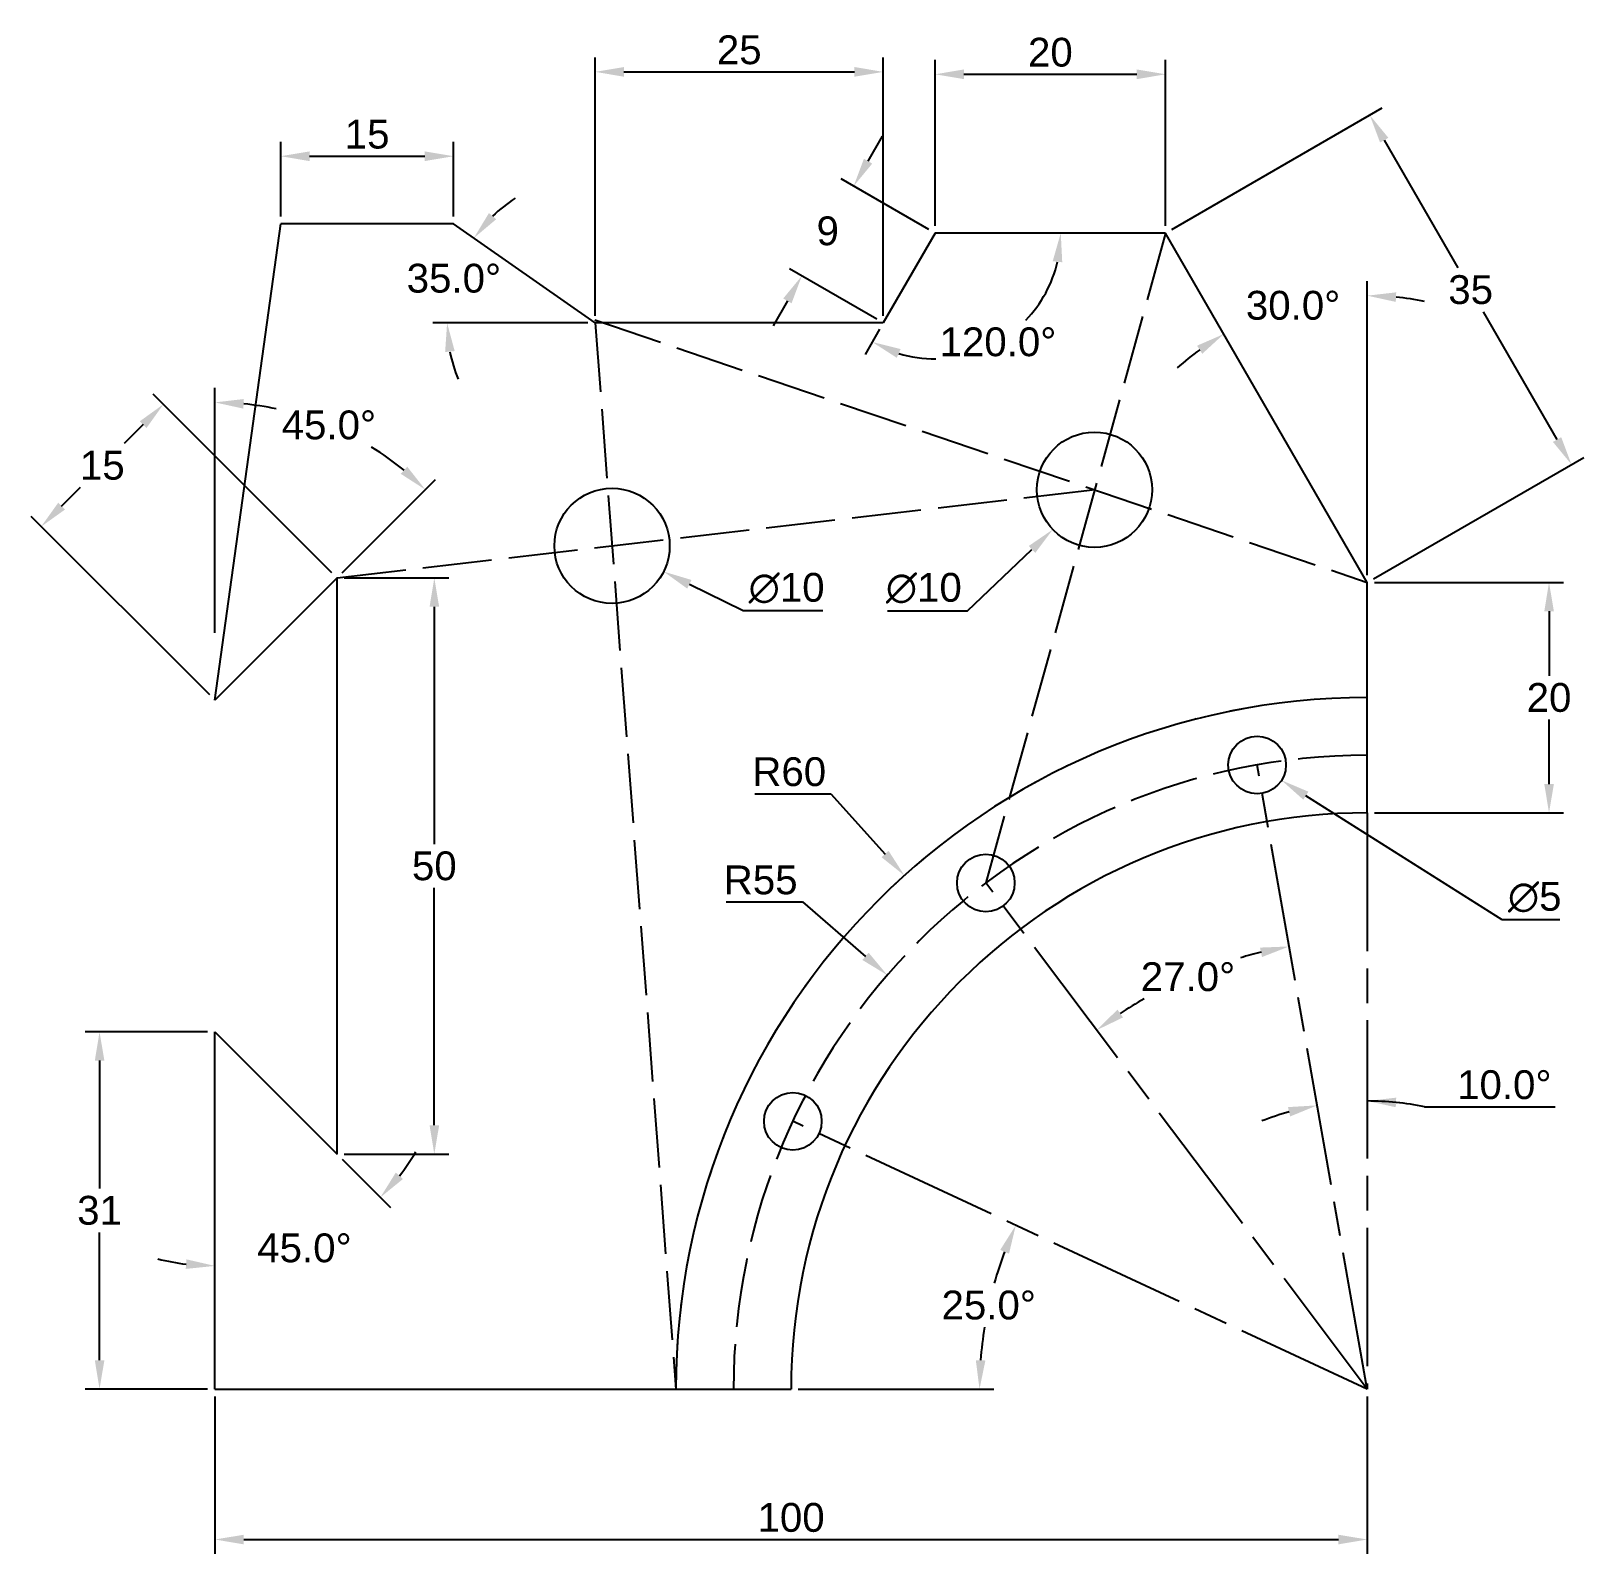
# Model space of a CAD drawing. Header units: millimetres. Extents: x 2266 to 3258, y 1300 to 1675.
# Drawn here: x 3123.4 to 3258.1, y 1521.7 to 1653.9 of the extents above; entities that cross this region are included whole.
import ezdxf

# ---------------------------------------------------------------- set-up
doc = ezdxf.new("R2010")
doc.units = ezdxf.units.MM
doc.linetypes.add('ACAD_ISO02W100', pattern=[15, 12, -3])
doc.linetypes.add('ACAD_ISO08W100', pattern=[36, 24, -3, 6, -3])
doc.styles.get("Standard").update_dxf_attribs({"font": 'arial.ttf'})
doc.dimstyles.new('ISO-25', dxfattribs={"dimtxt": 2.5, "dimasz": 2.5, "dimexe": 1.25, "dimexo": 0.625, "dimtad": 1, "dimtih": 1, "dimtoh": 1, "dimdec": 1, "dimdsep": 46, "dimtxsty": 'Standard', "dimcen": 0, "dimadec": 1, "dimazin": 0, "dimtfac": 1, "dimtdec": 1, "dimtofl": 0, "dimtmove": 0, "dimatfit": 3, "dimfxl": 1, "dimarcsym": 0})

msp = doc.modelspace()

# ---------------------------------------------------------------- blocks, each defined once
blk = doc.blocks.new('*D28')
at = {"color": 0, "lineweight": -2, "transparency": 16777216}
for p, q in [((3139.32, 1535.39), (3139.32, 1521.72)), ((3239.32, 1535.39), (3239.32, 1521.72)), ((3141.82, 1522.97), (3236.82, 1522.97))]:
    blk.add_line(p, q, dxfattribs=at)
at = {"color": 0, "transparency": 16777216}
for points in [[(3141.82, 1523.38), (3141.82, 1522.55), (3139.32, 1522.97)], [(3236.82, 1523.38), (3236.82, 1522.55), (3239.32, 1522.97)]]:
    blk.add_solid(points, dxfattribs=at)
at = {"layer": 'Defpoints', "color": 0, "transparency": 16777216}
for p in [(3139.32, 1536.02), (3239.32, 1536.02), (3239.32, 1522.97)]:
    blk.add_point(p, dxfattribs=at)
at = {"color": 0, "transparency": 16777216, "insert": (3189.32, 1524.87), "char_height": 2.5, "attachment_point": 5}
blk.add_mtext('100', dxfattribs=at)
blk = doc.blocks.new('*D29')
at = {"color": 0, "lineweight": -2, "transparency": 16777216}
for p, q in [((3138.69, 1567.02), (3128.06, 1567.02)), ((3129.31, 1564.52), (3129.31, 1553.42)), ((3129.31, 1538.52), (3129.31, 1549.62)), ((3138.69, 1536.02), (3128.06, 1536.02))]:
    blk.add_line(p, q, dxfattribs=at)
at = {"color": 0, "transparency": 16777216}
for points in [[(3128.9, 1564.52), (3129.73, 1564.52), (3129.31, 1567.02)], [(3128.9, 1538.52), (3129.73, 1538.52), (3129.31, 1536.02)]]:
    blk.add_solid(points, dxfattribs=at)
at = {"layer": 'Defpoints', "color": 0, "transparency": 16777216}
for p in [(3129.31, 1567.02), (3139.32, 1567.02), (3139.32, 1536.02)]:
    blk.add_point(p, dxfattribs=at)
at = {"color": 0, "transparency": 16777216, "insert": (3129.31, 1551.52), "char_height": 2.5, "attachment_point": 5}
blk.add_mtext('31', dxfattribs=at)
blk = doc.blocks.new('*D30')
at = {"color": 0, "lineweight": -2, "transparency": 16777216}
for p, q in [((3150.55, 1606.41), (3159.61, 1606.41)), ((3158.36, 1603.91), (3158.36, 1583.31)), ((3158.36, 1558.91), (3158.36, 1579.51)), ((3150.55, 1556.41), (3159.61, 1556.41))]:
    blk.add_line(p, q, dxfattribs=at)
at = {"color": 0, "transparency": 16777216}
for points in [[(3157.95, 1603.91), (3158.78, 1603.91), (3158.36, 1606.41)], [(3157.95, 1558.91), (3158.78, 1558.91), (3158.36, 1556.41)]]:
    blk.add_solid(points, dxfattribs=at)
at = {"layer": 'Defpoints', "color": 0, "transparency": 16777216}
for p in [(3149.92, 1606.41), (3158.36, 1606.41), (3149.92, 1556.41)]:
    blk.add_point(p, dxfattribs=at)
at = {"color": 0, "transparency": 16777216, "insert": (3158.36, 1581.41), "char_height": 2.5, "attachment_point": 5}
blk.add_mtext('50', dxfattribs=at)
blk = doc.blocks.new('*D31')
at = {"color": 0, "lineweight": -2, "transparency": 16777216}
for p, q in [((3149.48, 1606.85), (3133.97, 1622.36)), ((3133.09, 1619.71), (3131.46, 1618.07)), ((3126.02, 1612.64), (3127.65, 1614.27)), ((3138.87, 1596.25), (3123.37, 1611.75))]:
    blk.add_line(p, q, dxfattribs=at)
at = {"color": 0, "transparency": 16777216}
for points in [[(3132.8, 1620), (3133.38, 1619.41), (3134.86, 1621.48)], [(3125.72, 1612.93), (3126.31, 1612.34), (3124.25, 1610.87)]]:
    blk.add_solid(points, dxfattribs=at)
at = {"layer": 'Defpoints', "color": 0, "transparency": 16777216}
for p in [(3134.86, 1621.48), (3149.92, 1606.41), (3139.32, 1595.8)]:
    blk.add_point(p, dxfattribs=at)
at = {"color": 0, "transparency": 16777216, "insert": (3129.55, 1616.17), "char_height": 2.5, "attachment_point": 5}
blk.add_mtext('15', dxfattribs=at)
blk = doc.blocks.new('*D32')
at = {"color": 0, "lineweight": -2, "transparency": 16777216}
for p, q in [((3145.03, 1637.76), (3145.03, 1644.25)), ((3160.03, 1637.76), (3160.03, 1644.25)), ((3147.53, 1643), (3157.53, 1643))]:
    blk.add_line(p, q, dxfattribs=at)
at = {"color": 0, "transparency": 16777216}
for points in [[(3147.53, 1643.42), (3147.53, 1642.58), (3145.03, 1643)], [(3157.53, 1643.42), (3157.53, 1642.58), (3160.03, 1643)]]:
    blk.add_solid(points, dxfattribs=at)
at = {"layer": 'Defpoints', "color": 0, "transparency": 16777216}
for p in [(3160.03, 1643), (3145.03, 1637.14), (3160.03, 1637.14)]:
    blk.add_point(p, dxfattribs=at)
at = {"color": 0, "transparency": 16777216, "insert": (3152.53, 1644.9), "char_height": 2.5, "attachment_point": 5}
blk.add_mtext('15', dxfattribs=at)
blk = doc.blocks.new('*D33')
at = {"color": 0, "lineweight": -2, "transparency": 16777216}
for p, q in [((3172.32, 1629.16), (3172.32, 1651.57)), ((3197.32, 1629.16), (3197.32, 1651.57)), ((3174.82, 1650.32), (3194.82, 1650.32))]:
    blk.add_line(p, q, dxfattribs=at)
at = {"color": 0, "transparency": 16777216}
for points in [[(3174.82, 1650.74), (3174.82, 1649.9), (3172.32, 1650.32)], [(3194.82, 1650.74), (3194.82, 1649.9), (3197.32, 1650.32)]]:
    blk.add_solid(points, dxfattribs=at)
at = {"layer": 'Defpoints', "color": 0, "transparency": 16777216}
for p in [(3197.32, 1650.32), (3172.32, 1628.53), (3197.32, 1628.53)]:
    blk.add_point(p, dxfattribs=at)
at = {"color": 0, "transparency": 16777216, "insert": (3184.82, 1652.22), "char_height": 2.5, "attachment_point": 5}
blk.add_mtext('25', dxfattribs=at)
blk = doc.blocks.new('*D34')
at = {"color": 0, "lineweight": -2, "transparency": 16777216}
for p, q in [((3201.82, 1636.95), (3201.82, 1651.36)), ((3221.82, 1636.95), (3221.82, 1651.36)), ((3204.32, 1650.11), (3219.32, 1650.11))]:
    blk.add_line(p, q, dxfattribs=at)
at = {"color": 0, "transparency": 16777216}
for points in [[(3204.32, 1650.53), (3204.32, 1649.69), (3201.82, 1650.11)], [(3219.32, 1650.53), (3219.32, 1649.69), (3221.82, 1650.11)]]:
    blk.add_solid(points, dxfattribs=at)
at = {"layer": 'Defpoints', "color": 0, "transparency": 16777216}
for p in [(3221.82, 1650.11), (3201.82, 1636.33), (3221.82, 1636.33)]:
    blk.add_point(p, dxfattribs=at)
at = {"color": 0, "transparency": 16777216, "insert": (3211.82, 1652.01), "char_height": 2.5, "attachment_point": 5}
blk.add_mtext('20', dxfattribs=at)
blk = doc.blocks.new('*D35')
at = {"color": 0, "lineweight": -2, "transparency": 16777216}
for p, q in [((3196, 1642.57), (3197.25, 1644.74)), ((3201.27, 1636.64), (3193.67, 1641.03)), ((3196.77, 1628.85), (3189.17, 1633.24)), ((3189, 1630.45), (3187.75, 1628.28))]:
    blk.add_line(p, q, dxfattribs=at)
at = {"color": 0, "transparency": 16777216}
for points in [[(3195.64, 1642.78), (3196.36, 1642.36), (3194.75, 1640.41)], [(3188.64, 1630.66), (3189.36, 1630.24), (3190.25, 1632.61)]]:
    blk.add_solid(points, dxfattribs=at)
at = {"layer": 'Defpoints', "color": 0, "transparency": 16777216}
for p in [(3201.82, 1636.33), (3190.25, 1632.61), (3197.32, 1628.53)]:
    blk.add_point(p, dxfattribs=at)
at = {"color": 0, "transparency": 16777216, "insert": (3192.5, 1636.51), "char_height": 2.5, "attachment_point": 5}
blk.add_mtext('9', dxfattribs=at)
blk = doc.blocks.new('*D36')
at = {"color": 0, "lineweight": -2, "transparency": 16777216}
for p, q in [((3222.36, 1636.64), (3240.62, 1647.19)), ((3240.79, 1644.4), (3247.19, 1633.31)), ((3255.79, 1618.41), (3249.39, 1629.5)), ((3239.86, 1606.33), (3258.12, 1616.87))]:
    blk.add_line(p, q, dxfattribs=at)
at = {"color": 0, "transparency": 16777216}
for points in [[(3241.15, 1644.6), (3240.43, 1644.19), (3239.54, 1646.56)], [(3256.15, 1618.62), (3255.43, 1618.21), (3257.04, 1616.25)]]:
    blk.add_solid(points, dxfattribs=at)
at = {"layer": 'Defpoints', "color": 0, "transparency": 16777216}
for p in [(3221.82, 1636.33), (3257.04, 1616.25), (3239.32, 1606.02)]:
    blk.add_point(p, dxfattribs=at)
at = {"color": 0, "transparency": 16777216, "insert": (3248.29, 1631.41), "char_height": 2.5, "attachment_point": 5}
blk.add_mtext('35', dxfattribs=at)
blk = doc.blocks.new('*D37')
at = {"color": 0, "lineweight": -2, "transparency": 16777216}
for p, q in [((3239.94, 1606.02), (3256.34, 1606.02)), ((3255.09, 1603.52), (3255.09, 1597.92)), ((3255.09, 1588.52), (3255.09, 1594.12)), ((3239.94, 1586.02), (3256.34, 1586.02))]:
    blk.add_line(p, q, dxfattribs=at)
at = {"color": 0, "transparency": 16777216}
for points in [[(3254.68, 1603.52), (3255.51, 1603.52), (3255.09, 1606.02)], [(3254.68, 1588.52), (3255.51, 1588.52), (3255.09, 1586.02)]]:
    blk.add_solid(points, dxfattribs=at)
at = {"layer": 'Defpoints', "color": 0, "transparency": 16777216}
for p in [(3239.32, 1606.02), (3239.32, 1586.02), (3255.09, 1586.02)]:
    blk.add_point(p, dxfattribs=at)
at = {"color": 0, "transparency": 16777216, "insert": (3255.09, 1596.02), "char_height": 2.5, "attachment_point": 5}
blk.add_mtext('20', dxfattribs=at)
blk = doc.blocks.new('*D38')
at = {"color": 0, "lineweight": -2, "transparency": 16777216}
for p, q in [((3139.32, 1601.63), (3139.32, 1622.89)), ((3150.36, 1606.85), (3158.47, 1614.95))]:
    blk.add_line(p, q, dxfattribs=at)
for start, end in [(78.1334, 84.4528), (50.5472, 58.2232)]:
    blk.add_arc((3139.32, 1595.8), 25.83, start, end, dxfattribs=at)
at = {"color": 0, "transparency": 16777216}
for points in [[(3141.79, 1621.1), (3141.83, 1621.93), (3139.32, 1621.64)], [(3156.01, 1616.06), (3155.45, 1615.44), (3157.58, 1614.07)]]:
    blk.add_solid(points, dxfattribs=at)
at = {"layer": 'Defpoints', "color": 0, "transparency": 16777216}
for p in [(3146, 1620.76), (3149.92, 1606.41), (3139.32, 1601), (3139.32, 1595.8), (3139.32, 1595.8)]:
    blk.add_point(p, dxfattribs=at)
at = {"color": 0, "transparency": 16777216, "insert": (3149.21, 1619.67), "char_height": 2.5, "attachment_point": 5}
blk.add_mtext('45.0°', dxfattribs=at)
blk = doc.blocks.new('*D39')
at = {"color": 0, "lineweight": -2, "transparency": 16777216}
blk.add_line((3189.94, 1536.02), (3206.92, 1536.02), dxfattribs=at)
for start, end in [(159.2583, 164.1599), (170.7974, 175.7417)]:
    blk.add_arc((3239.32, 1536.02), 33.65, start, end, dxfattribs=at)
at = {"color": 0, "transparency": 16777216}
for points in [[(3207.47, 1548.1), (3208.23, 1547.77), (3208.82, 1550.24)], [(3206.18, 1538.5), (3205.35, 1538.53), (3205.67, 1536.02)]]:
    blk.add_solid(points, dxfattribs=at)
at = {"layer": 'Defpoints', "color": 0, "transparency": 16777216}
for p in [(3189.47, 1559.26), (3207.08, 1545.67), (3139.32, 1536.02), (3189.32, 1536.02), (3239.32, 1536.02)]:
    blk.add_point(p, dxfattribs=at)
at = {"color": 0, "transparency": 16777216, "insert": (3206.47, 1543.3), "char_height": 2.5, "attachment_point": 5}
blk.add_mtext('25.0°', dxfattribs=at)
blk = doc.blocks.new('*D40')
at = {"color": 0, "lineweight": -2, "transparency": 16777216}
for start, end in [(103.6728, 106.3782), (119.7368, 123.3272)]:
    blk.add_arc((3239.32, 1536.02), 39.01, start, end, dxfattribs=at)
at = {"color": 0, "transparency": 16777216}
for points in [[(3230.01, 1574.33), (3230.18, 1573.51), (3232.54, 1574.43)], [(3218.12, 1568.27), (3217.64, 1568.95), (3215.84, 1567.17)]]:
    blk.add_solid(points, dxfattribs=at)
at = {"layer": 'Defpoints', "color": 0, "transparency": 16777216}
for p in [(3229.76, 1590.18), (3206.22, 1579.94), (3226.62, 1572.9), (3239.32, 1536.02), (3239.32, 1536.02)]:
    blk.add_point(p, dxfattribs=at)
at = {"color": 0, "transparency": 16777216, "insert": (3223.76, 1571.79), "char_height": 2.5, "attachment_point": 5}
blk.add_mtext('27.0°', dxfattribs=at)
blk = doc.blocks.new('*D41')
at = {"color": 0, "lineweight": -2, "transparency": 16777216}
blk.add_line((3244.29, 1560.52), (3255.62, 1560.52), dxfattribs=at)
for start, end in [(78.5217, 90), (78.5361, 84.268), (105.732, 111.4639)]:
    blk.add_arc((3239.32, 1536.02), 25, start, end, dxfattribs=at)
at = {"color": 0, "transparency": 16777216}
for points in [[(3232.44, 1560.49), (3232.63, 1559.68), (3234.97, 1560.64)], [(3241.79, 1560.48), (3241.83, 1561.31), (3239.32, 1561.02)]]:
    blk.add_solid(points, dxfattribs=at)
at = {"layer": 'Defpoints', "color": 0, "transparency": 16777216}
for p in [(3229.76, 1590.18), (3239.32, 1586.02), (3236.41, 1560.85), (3239.32, 1536.02), (3239.32, 1536.02)]:
    blk.add_point(p, dxfattribs=at)
at = {"color": 0, "transparency": 16777216, "insert": (3251.21, 1562.42), "char_height": 2.5, "attachment_point": 5}
blk.add_mtext('10.0°', dxfattribs=at)
blk = doc.blocks.new('*D42')
at = {"color": 0, "lineweight": -2, "transparency": 16777216}
blk.add_line((3197, 1627.99), (3195.74, 1625.8), dxfattribs=at)
for start, end in [(316.2377, 346.8363), (253.1637, 270.3446)]:
    blk.add_arc((3201.82, 1636.33), 10.91, start, end, dxfattribs=at)
at = {"color": 0, "transparency": 16777216}
for points in [[(3212.02, 1633.89), (3212.85, 1633.8), (3212.72, 1636.33)], [(3198.49, 1625.51), (3198.82, 1626.27), (3196.36, 1626.88)]]:
    blk.add_solid(points, dxfattribs=at)
at = {"layer": 'Defpoints', "color": 0, "transparency": 16777216}
for p in [(3201.82, 1636.33), (3201.82, 1636.33), (3221.82, 1636.33), (3197.32, 1628.53), (3203.71, 1625.59)]:
    blk.add_point(p, dxfattribs=at)
at = {"color": 0, "transparency": 16777216, "insert": (3207.27, 1626.88), "char_height": 2.5, "attachment_point": 5}
blk.add_mtext('120.0°', dxfattribs=at)
blk = doc.blocks.new('*D43')
at = {"color": 0, "lineweight": -2, "transparency": 16777216}
blk.add_line((3171.69, 1628.53), (3158.22, 1628.53), dxfattribs=at)
for start, end in [(122.6656, 133.8328), (191.1672, 202.3344)]:
    blk.add_arc((3172.32, 1628.53), 12.85, start, end, dxfattribs=at)
at = {"color": 0, "transparency": 16777216}
for points in [[(3163.73, 1637.53), (3163.1, 1638.07), (3161.79, 1635.9)], [(3159.3, 1626.01), (3160.13, 1626.09), (3159.47, 1628.53)]]:
    blk.add_solid(points, dxfattribs=at)
at = {"layer": 'Defpoints', "color": 0, "transparency": 16777216}
for p in [(3160.03, 1637.14), (3160.52, 1633.62), (3172.32, 1628.53), (3172.32, 1628.53), (3197.32, 1628.53)]:
    blk.add_point(p, dxfattribs=at)
at = {"color": 0, "transparency": 16777216, "insert": (3160.06, 1632.4), "char_height": 2.5, "attachment_point": 5}
blk.add_mtext('35.0°', dxfattribs=at)
blk = doc.blocks.new('*D44')
at = {"color": 0, "lineweight": -2, "transparency": 16777216}
blk.add_line((3150.36, 1555.97), (3154.56, 1551.77), dxfattribs=at)
for start, end in [(322.0576, 329.1152), (255.8848, 262.9424)]:
    blk.add_arc((3139.32, 1567.02), 20.31, start, end, dxfattribs=at)
at = {"color": 0, "transparency": 16777216}
for points in [[(3155.64, 1554.25), (3155.02, 1554.81), (3153.68, 1552.66)], [(3136.85, 1547.28), (3136.79, 1546.45), (3139.32, 1546.71)]]:
    blk.add_solid(points, dxfattribs=at)
at = {"layer": 'Defpoints', "color": 0, "transparency": 16777216}
for p in [(3139.32, 1567.02), (3139.32, 1567.02), (3149.92, 1556.41), (3144.57, 1547.4), (3139.32, 1536.02)]:
    blk.add_point(p, dxfattribs=at)
at = {"color": 0, "transparency": 16777216, "insert": (3147.09, 1548.26), "char_height": 2.5, "attachment_point": 5}
blk.add_mtext('45.0°', dxfattribs=at)
blk = doc.blocks.new('*D45')
at = {"color": 0, "lineweight": -2, "transparency": 16777216}
blk.add_line((3239.32, 1606.64), (3239.32, 1632.15), dxfattribs=at)
for start, end in [(78.4824, 84.2412), (125.7588, 131.5176)]:
    blk.add_arc((3239.32, 1606.02), 24.88, start, end, dxfattribs=at)
at = {"color": 0, "transparency": 16777216}
for points in [[(3241.79, 1630.36), (3241.83, 1631.19), (3239.32, 1630.9)], [(3224.55, 1626.56), (3225, 1625.86), (3226.87, 1627.57)]]:
    blk.add_solid(points, dxfattribs=at)
at = {"layer": 'Defpoints', "color": 0, "transparency": 16777216}
for p in [(3221.82, 1636.33), (3234.99, 1630.52), (3239.32, 1606.02), (3239.32, 1606.02), (3239.32, 1586.02)]:
    blk.add_point(p, dxfattribs=at)
at = {"color": 0, "transparency": 16777216, "insert": (3232.88, 1630.05), "char_height": 2.5, "attachment_point": 5}
blk.add_mtext('30.0°', dxfattribs=at)
blk = doc.blocks.new('*D46')
at = {"color": 0, "lineweight": -2, "transparency": 16777216}
for p, q in [((3186.17, 1587.68), (3192.76, 1587.68)), ((3192.76, 1587.68), (3197.48, 1582.45))]:
    blk.add_line(p, q, dxfattribs=at)
at = {"color": 0, "transparency": 16777216}
blk.add_solid([(3197.78, 1582.73), (3197.17, 1582.17), (3199.15, 1580.59)], dxfattribs=at)
at = {"layer": 'Defpoints', "color": 0, "transparency": 16777216}
for p in [(3199.15, 1580.59), (3239.32, 1536.02)]:
    blk.add_point(p, dxfattribs=at)
at = {"color": 0, "transparency": 16777216, "insert": (3189.16, 1589.58), "char_height": 2.5, "attachment_point": 5}
blk.add_mtext('R60', dxfattribs=at)
blk = doc.blocks.new('*D47')
at = {"color": 0, "lineweight": -2, "transparency": 16777216}
for p, q in [((3183.69, 1578.29), (3190.3, 1578.29)), ((3190.3, 1578.29), (3195.77, 1573.57))]:
    blk.add_line(p, q, dxfattribs=at)
at = {"color": 0, "transparency": 16777216}
blk.add_solid([(3196.05, 1573.89), (3195.5, 1573.26), (3197.67, 1571.94)], dxfattribs=at)
at = {"layer": 'Defpoints', "color": 0, "transparency": 16777216}
for p in [(3197.67, 1571.94), (3239.32, 1536.02)]:
    blk.add_point(p, dxfattribs=at)
at = {"color": 0, "transparency": 16777216, "insert": (3186.68, 1580.19), "char_height": 2.5, "attachment_point": 5}
blk.add_mtext('R55', dxfattribs=at)
blk = doc.blocks.new('*D48')
at = {"color": 0, "lineweight": -2, "transparency": 16777216}
for p, q in [((3185.16, 1603.54), (3180.5, 1605.85)), ((3192.08, 1603.54), (3185.16, 1603.54))]:
    blk.add_line(p, q, dxfattribs=at)
at = {"color": 0, "transparency": 16777216}
blk.add_solid([(3180.68, 1606.23), (3180.31, 1605.48), (3178.26, 1606.96)], dxfattribs=at)
at = {"layer": 'Defpoints', "color": 0, "transparency": 16777216}
for p in [(3169.3, 1611.41), (3178.26, 1606.96)]:
    blk.add_point(p, dxfattribs=at)
at = {"color": 0, "transparency": 16777216, "insert": (3188.93, 1605.51), "char_height": 2.5, "attachment_point": 5}
blk.add_mtext('∅10', dxfattribs=at)
blk = doc.blocks.new('*D49')
at = {"color": 0, "lineweight": -2, "transparency": 16777216}
for p, q in [((3204.62, 1603.54), (3210.22, 1608.88)), ((3197.7, 1603.54), (3204.62, 1603.54))]:
    blk.add_line(p, q, dxfattribs=at)
at = {"color": 0, "transparency": 16777216}
blk.add_solid([(3209.94, 1609.18), (3210.51, 1608.58), (3212.03, 1610.61)], dxfattribs=at)
at = {"layer": 'Defpoints', "color": 0, "transparency": 16777216}
for p in [(3219.27, 1617.51), (3212.03, 1610.61)]:
    blk.add_point(p, dxfattribs=at)
at = {"color": 0, "transparency": 16777216, "insert": (3200.84, 1605.51), "char_height": 2.5, "attachment_point": 5}
blk.add_mtext('∅10', dxfattribs=at)
blk = doc.blocks.new('*D50')
at = {"color": 0, "lineweight": -2, "transparency": 16777216}
for p, q in [((3251.03, 1576.73), (3233.99, 1587.51)), ((3256.04, 1576.73), (3251.03, 1576.73))]:
    blk.add_line(p, q, dxfattribs=at)
at = {"color": 0, "transparency": 16777216}
blk.add_solid([(3234.21, 1587.86), (3233.77, 1587.16), (3231.88, 1588.85)], dxfattribs=at)
at = {"layer": 'Defpoints', "color": 0, "transparency": 16777216}
for p in [(3227.65, 1591.52), (3231.88, 1588.85)]:
    blk.add_point(p, dxfattribs=at)
at = {"color": 0, "transparency": 16777216, "insert": (3253.85, 1578.7), "char_height": 2.5, "attachment_point": 5}
blk.add_mtext('∅5', dxfattribs=at)

# ---------------------------------------------------------------- dimensions: what is measured, and where the dimension line sits
for base, p1, p2, picture, middle in [((3197.32, 1650.32), (3172.32, 1628.53), (3197.32, 1628.53), '*D33', (3184.82, 1652.22)), ((3221.82, 1650.11), (3201.82, 1636.33), (3221.82, 1636.33), '*D34', (3211.82, 1652.01)), ((3160.03, 1643), (3145.03, 1637.14), (3160.03, 1637.14), '*D32', (3152.53, 1644.9)), ((3239.32, 1522.97), (3139.32, 1536.02), (3239.32, 1536.02), '*D28', (3189.32, 1524.87))]:
    dim = msp.add_linear_dim(base=base, p1=p1, p2=p2, dimstyle='ISO-25')
    dim.commit()
    dim.dimension.update_dxf_attribs({"geometry": picture, "text_midpoint": middle})
for p1, p2, distance, picture, middle in [((3221.82, 1636.33), (3239.32, 1606.02), 20.46, '*D36', (3248.29, 1631.41)), ((3139.32, 1595.8), (3149.92, 1606.41), 21.3, '*D31', (3129.55, 1616.17))]:
    dim = msp.add_aligned_dim(p1=p1, p2=p2, distance=distance, dimstyle='ISO-25')
    dim.commit()
    dim.dimension.update_dxf_attribs({"geometry": picture, "text_midpoint": middle})
dim = msp.add_linear_dim(base=(3190.25, 1632.61), p1=(3201.82, 1636.33), p2=(3197.32, 1628.53), angle=240, dimstyle='ISO-25')
dim.commit()
dim.dimension.update_dxf_attribs({"geometry": '*D35', "text_midpoint": (3192.5, 1636.51), "dimtype": 161})
for base, line1, line2, picture, middle in [((3160.52, 1633.62), ((3197.32, 1628.53), (3172.32, 1628.53)), ((3172.32, 1628.53), (3160.03, 1637.14)), '*D43', (3160.06, 1632.4)), ((3203.71, 1625.59), ((3201.82, 1636.33), (3197.32, 1628.53)), ((3221.82, 1636.33), (3201.82, 1636.33)), '*D42', (3207.27, 1626.88)), ((3234.99, 1630.52), ((3239.32, 1586.02), (3239.32, 1606.02)), ((3239.32, 1606.02), (3221.82, 1636.33)), '*D45', (3232.88, 1630.05)), ((3226.62, 1572.9), ((3239.32, 1536.02), (3229.76, 1590.18)), ((3239.32, 1536.02), (3206.22, 1579.94)), '*D40', (3223.76, 1571.79)), ((3236.41, 1560.85), ((3239.32, 1586.02), (3239.32, 1536.02)), ((3239.32, 1536.02), (3229.76, 1590.18)), '*D41', (3251.21, 1562.42)), ((3144.57, 1547.4), ((3139.32, 1536.02), (3139.32, 1567.02)), ((3139.32, 1567.02), (3149.92, 1556.41)), '*D44', (3147.09, 1548.26)), ((3207.08, 1545.67), ((3139.32, 1536.02), (3189.32, 1536.02)), ((3239.32, 1536.02), (3189.47, 1559.26)), '*D39', (3206.47, 1543.3))]:
    dim = msp.add_angular_dim_2l(base=base, line1=line1, line2=line2, dimstyle='ISO-25')
    dim.commit()
    dim.dimension.update_dxf_attribs({"geometry": picture, "text_midpoint": middle})
dim = msp.add_angular_dim_2l(base=(3146, 1620.76), line1=((3139.32, 1595.8), (3139.32, 1601)), line2=((3149.92, 1606.41), (3139.32, 1595.8)), dimstyle='ISO-25')
dim.commit()
dim.dimension.update_dxf_attribs({"geometry": '*D38', "text_midpoint": (3149.21, 1619.67), "dimtype": 162})
for p1, p2, picture, middle in [((3219.27, 1617.51), (3212.03, 1610.61), '*D49', (3200.84, 1603.54)), ((3169.3, 1611.41), (3178.26, 1606.96), '*D48', (3188.93, 1603.54)), ((3227.65, 1591.52), (3231.88, 1588.85), '*D50', (3253.85, 1576.73))]:
    dim = msp.add_diameter_dim_2p(p1=p1, p2=p2, dimstyle='ISO-25')
    dim.commit()
    dim.dimension.update_dxf_attribs({"geometry": picture, "text_midpoint": middle, "dimtype": 163})
for base, p1, p2, picture, middle in [((3158.36, 1606.41), (3149.92, 1556.41), (3149.92, 1606.41), '*D30', (3158.36, 1581.41)), ((3255.09, 1586.02), (3239.32, 1606.02), (3239.32, 1586.02), '*D37', (3255.09, 1596.02)), ((3129.31, 1567.02), (3139.32, 1536.02), (3139.32, 1567.02), '*D29', (3129.31, 1551.52))]:
    dim = msp.add_linear_dim(base=base, p1=p1, p2=p2, angle=90, dimstyle='ISO-25')
    dim.commit()
    dim.dimension.update_dxf_attribs({"geometry": picture, "text_midpoint": middle})
for mpoint, picture, middle in [((3199.15, 1580.59), '*D46', (3189.16, 1587.68)), ((3197.67, 1571.94), '*D47', (3186.68, 1578.29))]:
    dim = msp.add_radius_dim(center=(3239.32, 1536.02), mpoint=mpoint, dimstyle='ISO-25')
    dim.commit()
    dim.dimension.update_dxf_attribs({"geometry": picture, "text_midpoint": middle, "dimtype": 164})

# ---------------------------------------------------------------- linework, layer by layer
for p, q in [((3139.32, 1595.8), (3145.03, 1637.14)), ((3160.03, 1637.14), (3145.03, 1637.14)), ((3172.32, 1628.53), (3160.03, 1637.14)), ((3201.82, 1636.33), (3197.32, 1628.53)), ((3221.82, 1636.33), (3201.82, 1636.33)), ((3239.32, 1606.02), (3221.82, 1636.33)), ((3197.32, 1628.53), (3172.32, 1628.53)), ((3149.92, 1606.41), (3139.32, 1595.8)), ((3149.92, 1556.41), (3149.92, 1606.41)), ((3239.32, 1586.02), (3239.32, 1606.02)), ((3139.32, 1536.02), (3139.32, 1567.02)), ((3139.32, 1567.02), (3149.92, 1556.41)), ((3139.32, 1536.02), (3189.32, 1536.02))]:
    msp.add_line(p, q)
at = {"linetype": 'ACAD_ISO02W100', "ltscale": 0.5}
for p, q in [((3221.82, 1636.33), (3206.22, 1579.94)), ((3172.3, 1628.79), (3239.32, 1606.02)), ((3172.32, 1628.53), (3179.32, 1536.02)), ((3149.92, 1606.41), (3215.65, 1614.06))]:
    msp.add_line(p, q, dxfattribs=at)
at = {"linetype": 'ACAD_ISO08W100', "ltscale": 0.5}
for p, q in [((3239.32, 1536.02), (3229.76, 1590.18)), ((3239.32, 1586.02), (3239.32, 1536.02)), ((3239.32, 1536.02), (3206.22, 1579.94)), ((3239.32, 1536.02), (3189.47, 1559.26))]:
    msp.add_line(p, q, dxfattribs=at)
for centre, radius in [((3215.65, 1614.06), 5), ((3173.78, 1609.19), 5), ((3229.76, 1590.18), 2.5), ((3206.22, 1579.94), 2.5), ((3189.47, 1559.26), 2.5)]:
    msp.add_circle(centre, radius)
for radius in [60, 60, 50]:
    msp.add_arc((3239.32, 1536.02), radius, 90, 180)
at = {"linetype": 'ACAD_ISO02W100'}
msp.add_arc((3239.32, 1536.02), 60, 90, 180, dxfattribs=at)
at = {"linetype": 'ACAD_ISO02W100', "ltscale": 0.5}
msp.add_arc((3239.32, 1536.02), 55, 90, 180, dxfattribs=at)

msp.set_redraw_order([(e.dxf.handle, doc.entitydb.next_handle()) for e in msp.query("TEXT MTEXT ATTDEF DIMENSION ARC_DIMENSION")])  # texts and dimensions are drawn at this point

doc.saveas('drawing.dxf')
